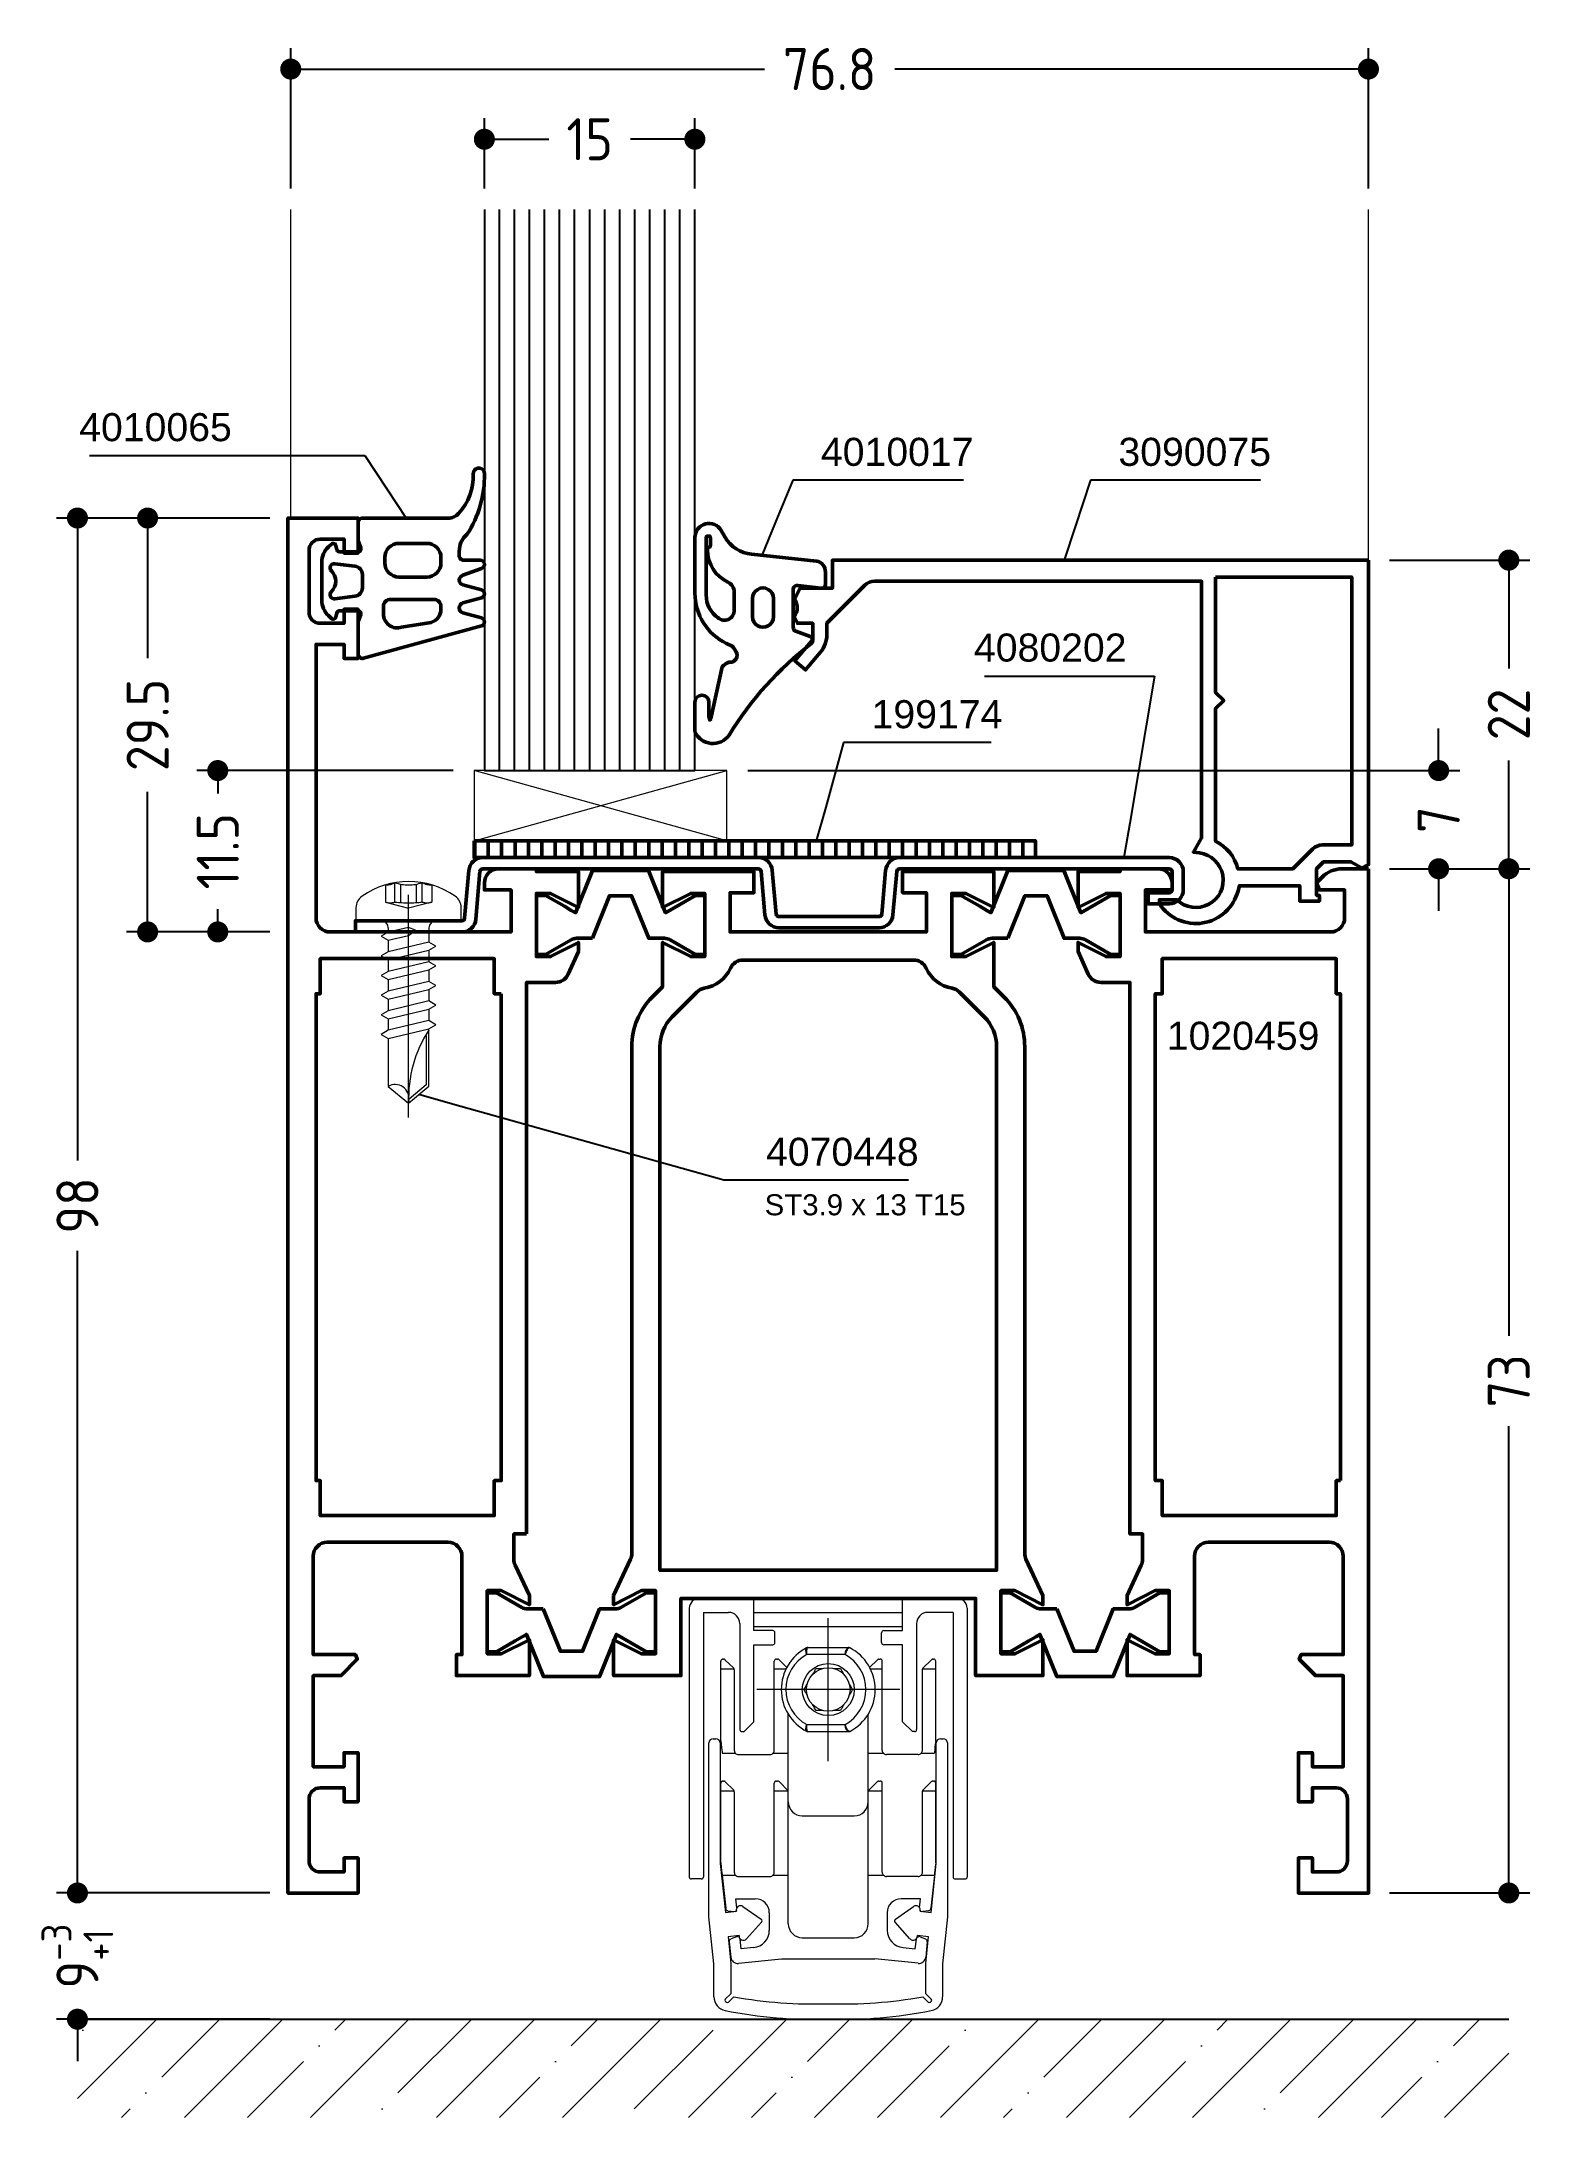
# Model space of a CAD drawing. Header units: millimetres. Extents: x 51 to 158, y 67 to 215.
import ezdxf

# ---------------------------------------------------------------- set-up
doc = ezdxf.new("R2010")
doc.units = ezdxf.units.MM
doc.linetypes.add('CENTER', pattern=[50.8, 31.75, -6.35, 6.35, -6.35])
doc.linetypes.add('HIDDEN', pattern=[9.525, 6.35, -3.175])
for name, color, linetype, lineweight in [('AM_5', 3, 'Continuous', 25), ('AM_C', 50, 'Continuous', 50), ('AM_S', 80, 'Continuous', 50), ('Cent3', 70, 'CENTER', 18), ('CHide4', 10, 'HIDDEN', 13), ('Cont2', 2, 'Continuous', 25), ('Cont3', 70, 'Continuous', 18), ('Cont4', 10, 'Continuous', 13)]:
    doc.layers.add(name, color=color, linetype=linetype, lineweight=lineweight)
doc.styles.add('HBS_DIMTEXTSTYLE', font='isocp.shx')
doc.styles.add('SWISSL', font='swissl.ttf')
doc.dimstyles.new('Konstruktionsschnitt 1-1$0', dxfattribs={"dimscale": 0, "dimtxt": 3, "dimasz": 1.5, "dimexe": 1.5, "dimexo": 1.5, "dimgap": 1.5, "dimtad": 0, "dimdsep": 46, "dimtxsty": 'HBS_DIMTEXTSTYLE', "dimblk": 'PUNKT', "dimcen": 0, "dimclrd": 3, "dimclre": 3, "dimclrt": 2, "dimadec": 1, "dimazin": 2, "dimtfac": 0.7, "dimtofl": 0, "dimtmove": 0, "dimatfit": 3, "dimfxl": 0, "dimtolj": 1, "dimtzin": 0, "dimarcsym": 0})

msp = doc.modelspace()

# ---------------------------------------------------------------- texts
at = {"layer": 'AM_5', "color": 2, "insert": (142.094, 144.646), "char_height": 2, "attachment_point": 3, "style": 'SWISSL'}
msp.add_mtext('1020459', dxfattribs=at)

# ---------------------------------------------------------------- blocks, each defined once
blk = doc.blocks.new('ws4070448')
at = {"layer": 'Cent3', "ltscale": 0.5}
blk.add_lwpolyline([(0, -14.02), (0, 3.79)], dxfattribs=at)
at = {"layer": 'CHide4', "ltscale": 0.3}
for p, q in [((-0.97, 1.33), (-0.97, 2.72)), ((-0.56, 1.33), (-0.56, 2.61)), ((0.56, 1.33), (0.56, 2.61)), ((0.97, 1.33), (0.97, 2.72))]:
    blk.add_line(p, q, dxfattribs=at)
for points in [[(-1.65, 2.56), (-1.65, 1.33)], [(1.65, 2.56), (1.65, 1.33)], [(-1.65, 1.33), (0, 0.89)], [(1.65, 1.33), (0, 0.89)]]:
    blk.add_lwpolyline(points, dxfattribs=at)
for centre, radius, start, end in [((-1.59, 3.84), 1.28, 267.2848, 298.8872), ((0, 5.49), 2.94, 250.6988, 289.3012), ((1.59, 3.84), 1.28, 241.1128, 272.7152), ((-1.31, 2.49), 1.21, 253.6643, 286.3357), ((0, 11.41), 10.13, 264.4948, 275.5052), ((1.31, 2.49), 1.21, 253.6643, 286.3357)]:
    blk.add_arc(centre, radius, start, end, dxfattribs=at)
at = {"layer": 'Cont4'}
blk.add_lwpolyline([(3.32, 1.75, 0.314856), (-3.32, 1.75, 0.244912), (-3.75, 0.93), (-3.75, 0), (3.75, 0), (3.75, 0.93, 0.244912), (3.32, 1.75, 0.138291)], format="xyb", dxfattribs=at)
for points in [[(-1.95, -1.1), (-1.45, -1.39), (0, -1.04), (0.5, -0.67), (0, -0.47), (-1.45, -0.81)], [(-1.95, -2.5), (-1.45, -2.79), (1.45, -2.1), (1.95, -1.81), (1.45, -1.52), (-1.45, -2.21)], [(-1.95, -3.9), (-1.45, -4.19), (1.45, -3.5), (1.95, -3.21), (1.45, -2.92), (-1.45, -3.61)], [(-1.95, -5.3), (-1.45, -5.59), (1.45, -4.9), (1.95, -4.61), (1.45, -4.32), (-1.45, -5.01)], [(-1.95, -6.7), (-1.45, -6.99), (1.45, -6.3), (1.95, -6.01), (1.45, -5.72), (-1.45, -6.41)], [(-1.45, -8.39), (1.45, -7.7), (1.95, -7.41), (1.45, -7.12), (-1.45, -7.81), (-1.95, -8.1)]]:
    blk.add_lwpolyline(points, close=True, dxfattribs=at)
for points in [[(-1.45, -0.5), (-1.45, -0.81)], [(-1.45, -1.39), (-1.45, -2.21)], [(-1.45, -1.39), (-1.45, -2.21)], [(1.45, -0.5), (1.45, -1.52)], [(-1.45, -2.79), (-1.45, -3.61)], [(1.45, -2.1), (1.45, -2.92)], [(-1.45, -4.19), (-1.45, -5.01)], [(1.45, -3.5), (1.45, -4.32)], [(-1.45, -5.59), (-1.45, -6.41)], [(1.45, -4.9), (1.45, -5.72)], [(-1.45, -6.99), (-1.45, -7.81)], [(1.45, -6.3), (1.45, -7.12)], [(-1.45, -8.38), (-1.45, -11.81), (0, -13), (1.45, -11.79), (1.45, -7.7)], [(1.24, -8.17), (1.24, -11.7), (0.03, -12.71)]]:
    blk.add_lwpolyline(points, dxfattribs=at)
for centre, radius, start, end in [((-1.95, -0.5), 0.5, 0, 90), ((1.95, -0.5), 0.5, 90, 180), ((8.74, -12.6), 8.74, 146.5114, 182.6031), ((-0.95, -12.64), 0.965, 350.682, 121.1143)]:
    blk.add_arc(centre, radius, start, end, dxfattribs=at)
blk = doc.blocks.new('PUNKT')
at = {"color": 0, "linetype": 'Continuous'}
blk.add_line((-0.5, 0), (-1, 0), dxfattribs=at)
at = {"color": 0, "linetype": 'Continuous', "const_width": 0.5}
blk.add_lwpolyline([(-0.25, 0, 1), (0.25, 0, 1)], format="xyb", close=True, dxfattribs=at)
blk = doc.blocks.new('*D24')
at = {"layer": 'AM_5', "color": 3, "lineweight": -2, "transparency": 16777216}
for p, q in [((67.29, 180.55), (52.09, 180.55)), ((53.59, 179.05), (53.59, 134.76)), ((53.59, 84.05), (53.59, 128.33)), ((67.29, 82.55), (52.09, 82.55))]:
    blk.add_line(p, q, dxfattribs=at)
at = {"layer": 'AM_5', "color": 3, "lineweight": -2, "transparency": 16777216, "xscale": 1.5, "yscale": 1.5, "zscale": 1.5}
for p, rotation in [((53.59, 180.55), 90), ((53.59, 82.55), 270)]:
    blk.add_blockref('PUNKT', p, dxfattribs=dict(at, rotation=rotation))
at = {"layer": 'AM_5', "color": 2, "transparency": 16777216, "insert": (53.59, 131.55), "char_height": 3, "attachment_point": 5, "rotation": 90, "style": 'HBS_DIMTEXTSTYLE'}
blk.add_mtext('\\A1;98', dxfattribs=at)
blk = doc.blocks.new('*D25')
at = {"layer": 'AM_5', "color": 3, "lineweight": -2, "transparency": 16777216}
for p, q in [((147.09, 155.55), (157.09, 155.55)), ((155.59, 154.05), (155.59, 122.26)), ((155.59, 84.05), (155.59, 115.83)), ((147.09, 82.55), (157.09, 82.55))]:
    blk.add_line(p, q, dxfattribs=at)
at = {"layer": 'AM_5', "color": 3, "lineweight": -2, "transparency": 16777216, "xscale": 1.5, "yscale": 1.5, "zscale": 1.5}
for p, rotation in [((155.59, 155.55), 90), ((155.59, 82.55), 270)]:
    blk.add_blockref('PUNKT', p, dxfattribs=dict(at, rotation=rotation))
at = {"layer": 'AM_5', "color": 2, "transparency": 16777216, "insert": (155.59, 119.05), "char_height": 3, "attachment_point": 5, "rotation": 90, "style": 'HBS_DIMTEXTSTYLE'}
blk.add_mtext('\\A1;73', dxfattribs=at)
blk = doc.blocks.new('*S187')
at = {"layer": 'AM_5', "color": 3}
for p, q in [((118.22, 169.29), (130.35, 169.29)), ((130.35, 169.29), (128.58, 158.81))]:
    blk.add_line(p, q, dxfattribs=at)
at = {"layer": 'AM_5', "color": 3, "linetype": 'Continuous'}
blk.add_line((128.58, 158.81), (128.16, 156.35), dxfattribs=at)
at = {"layer": 'AM_5', "color": 2, "insert": (128.35, 170.29), "char_height": 2, "attachment_point": 9, "style": 'SWISSL'}
blk.add_mtext('4080202', dxfattribs=at)
blk = doc.blocks.new('*U22', base_point=(88.14, 149.04))
for p, q in [((89.21, 149.04), (89.21, 109.04)), ((90.28, 149.04), (90.28, 109.04)), ((91.35, 149.04), (91.35, 109.04)), ((92.42, 149.04), (92.42, 109.04)), ((93.5, 149.04), (93.5, 109.04)), ((94.57, 149.04), (94.57, 109.04)), ((95.64, 149.04), (95.64, 109.04)), ((96.71, 149.04), (96.71, 109.04)), ((97.78, 149.04), (97.78, 109.04)), ((98.85, 149.04), (98.85, 109.04)), ((99.92, 149.04), (99.92, 109.04)), ((101, 149.04), (101, 109.04)), ((102.07, 149.04), (102.07, 109.04))]:
    blk.add_line(p, q)
blk.add_lwpolyline([(88.14, 109.04), (88.14, 149.04), (103.14, 149.04), (103.14, 109.04)])
blk = doc.blocks.new('*D31')
at = {"layer": 'AM_5', "color": 3, "lineweight": -2, "transparency": 16777216}
for p, q in [((82.59, 204.05), (82.59, 209.05)), ((97.59, 204.05), (97.59, 209.05)), ((84.09, 207.55), (87.18, 207.55)), ((96.09, 207.55), (93, 207.55))]:
    blk.add_line(p, q, dxfattribs=at)
at = {"layer": 'AM_5', "color": 3, "lineweight": -2, "transparency": 16777216, "xscale": 1.5, "yscale": 1.5, "zscale": 1.5, "rotation": 180}
blk.add_blockref('PUNKT', (82.59, 207.55), dxfattribs=at)
at = {"layer": 'AM_5', "color": 3, "lineweight": -2, "transparency": 16777216, "xscale": 1.5, "yscale": 1.5, "zscale": 1.5}
blk.add_blockref('PUNKT', (97.59, 207.55), dxfattribs=at)
at = {"layer": 'AM_5', "color": 2, "transparency": 16777216, "insert": (90.09, 207.55), "char_height": 3, "attachment_point": 5, "style": 'HBS_DIMTEXTSTYLE'}
blk.add_mtext('\\A1;15', dxfattribs=at)
blk = doc.blocks.new('*D32')
at = {"layer": 'AM_5', "color": 3, "lineweight": -2, "transparency": 16777216}
for p, q in [((68.79, 204.05), (68.79, 214.05)), ((145.59, 204.05), (145.59, 214.05)), ((70.29, 212.55), (102.54, 212.55)), ((144.09, 212.55), (111.84, 212.55))]:
    blk.add_line(p, q, dxfattribs=at)
at = {"layer": 'AM_5', "color": 3, "lineweight": -2, "transparency": 16777216, "xscale": 1.5, "yscale": 1.5, "zscale": 1.5, "rotation": 180}
blk.add_blockref('PUNKT', (68.79, 212.55), dxfattribs=at)
at = {"layer": 'AM_5', "color": 3, "lineweight": -2, "transparency": 16777216, "xscale": 1.5, "yscale": 1.5, "zscale": 1.5}
blk.add_blockref('PUNKT', (145.59, 212.55), dxfattribs=at)
at = {"layer": 'AM_5', "color": 2, "transparency": 16777216, "insert": (107.19, 212.55), "char_height": 3, "attachment_point": 5, "style": 'HBS_DIMTEXTSTYLE'}
blk.add_mtext('\\A1;76.8', dxfattribs=at)
blk = doc.blocks.new('*D33')
at = {"layer": 'AM_5', "color": 3, "lineweight": -2, "transparency": 16777216}
for p, q in [((150.59, 164.05), (150.59, 165.55)), ((101.36, 162.55), (152.09, 162.55)), ((147.09, 155.55), (152.09, 155.55)), ((150.59, 154.05), (150.59, 152.55))]:
    blk.add_line(p, q, dxfattribs=at)
at = {"layer": 'AM_5', "color": 3, "lineweight": -2, "transparency": 16777216, "xscale": 1.5, "yscale": 1.5, "zscale": 1.5}
for p, rotation in [((150.59, 162.55), 270), ((150.59, 155.55), 90)]:
    blk.add_blockref('PUNKT', p, dxfattribs=dict(at, rotation=rotation))
at = {"layer": 'AM_5', "color": 2, "transparency": 16777216, "insert": (150.59, 159.05), "char_height": 3, "attachment_point": 5, "rotation": 90, "style": 'HBS_DIMTEXTSTYLE'}
blk.add_mtext('\\A1;7', dxfattribs=at)
blk = doc.blocks.new('*D34')
at = {"layer": 'AM_5', "color": 3, "lineweight": -2, "transparency": 16777216}
for p, q in [((147.09, 177.55), (157.09, 177.55)), ((155.59, 176.05), (155.59, 169.82)), ((155.59, 157.05), (155.59, 163.27)), ((147.09, 155.55), (157.09, 155.55))]:
    blk.add_line(p, q, dxfattribs=at)
at = {"layer": 'AM_5', "color": 3, "lineweight": -2, "transparency": 16777216, "xscale": 1.5, "yscale": 1.5, "zscale": 1.5}
for p, rotation in [((155.59, 177.55), 90), ((155.59, 155.55), 270)]:
    blk.add_blockref('PUNKT', p, dxfattribs=dict(at, rotation=rotation))
at = {"layer": 'AM_5', "color": 2, "transparency": 16777216, "insert": (155.59, 166.55), "char_height": 3, "attachment_point": 5, "rotation": 90, "style": 'HBS_DIMTEXTSTYLE'}
blk.add_mtext('\\A1;22', dxfattribs=at)
blk = doc.blocks.new('*S188')
at = {"layer": 'AM_5', "color": 3}
for p, q in [((108.18, 164.54), (106.91, 159.95)), ((118.71, 164.54), (108.18, 164.54))]:
    blk.add_line(p, q, dxfattribs=at)
at = {"layer": 'AM_5', "color": 3, "linetype": 'Continuous'}
blk.add_line((106.91, 159.95), (106.24, 157.55), dxfattribs=at)
at = {"layer": 'AM_5', "color": 2, "insert": (110.18, 165.54), "char_height": 2, "attachment_point": 7, "style": 'SWISSL'}
blk.add_mtext('199174', dxfattribs=at)
blk = doc.blocks.new('*S189')
at = {"layer": 'AM_5', "color": 3}
for p, q in [((104.57, 183.24), (103.32, 180.2)), ((116.72, 183.24), (104.57, 183.24))]:
    blk.add_line(p, q, dxfattribs=at)
at = {"layer": 'AM_5', "color": 3, "linetype": 'Continuous'}
blk.add_line((103.32, 180.2), (102.37, 177.89), dxfattribs=at)
at = {"layer": 'AM_5', "color": 2, "insert": (106.57, 184.24), "char_height": 2, "attachment_point": 7, "style": 'SWISSL'}
blk.add_mtext('4010017', dxfattribs=at)
blk = doc.blocks.new('*S190')
at = {"layer": 'AM_5', "color": 3}
for p, q in [((125.77, 183.24), (124.69, 179.92)), ((137.9, 183.24), (125.77, 183.24))]:
    blk.add_line(p, q, dxfattribs=at)
at = {"layer": 'AM_5', "color": 3, "linetype": 'Continuous'}
blk.add_line((124.69, 179.92), (123.91, 177.55), dxfattribs=at)
at = {"layer": 'AM_5', "color": 2, "insert": (127.77, 184.24), "char_height": 2, "attachment_point": 7, "style": 'SWISSL'}
blk.add_mtext('3090075', dxfattribs=at)
blk = doc.blocks.new('*S191')
at = {"layer": 'AM_5', "color": 3}
for p, q in [((54.46, 185), (74.08, 185)), ((74.08, 185), (75.64, 182.64))]:
    blk.add_line(p, q, dxfattribs=at)
at = {"layer": 'AM_5', "color": 3, "linetype": 'Continuous'}
blk.add_line((75.64, 182.64), (77.01, 180.55), dxfattribs=at)
at = {"layer": 'AM_5', "color": 2, "insert": (64.59, 186), "char_height": 2, "attachment_point": 9, "style": 'SWISSL'}
blk.add_mtext('4010065', dxfattribs=at)
blk = doc.blocks.new('*S192')
at = {"layer": 'AM_5', "color": 3, "linetype": 'Continuous'}
blk.add_line((80.32, 138.78), (77.91, 139.45), dxfattribs=at)
at = {"layer": 'AM_5', "color": 3}
for p, q in [((99.66, 133.35), (80.32, 138.78)), ((112.81, 133.35), (99.66, 133.35))]:
    blk.add_line(p, q, dxfattribs=at)
at = {"layer": 'AM_5', "color": 2, "insert": (102.66, 134.35), "char_height": 2, "attachment_point": 7, "style": 'SWISSL'}
blk.add_mtext('4070448', dxfattribs=at)
blk = doc.blocks.new('*D35')
at = {"layer": 'AM_5', "color": 3, "lineweight": -2, "transparency": 16777216}
for p, q in [((80.36, 162.55), (62.09, 162.55)), ((63.59, 161.05), (63.59, 160.91)), ((63.59, 152.55), (63.59, 152.68)), ((67.29, 151.05), (62.09, 151.05))]:
    blk.add_line(p, q, dxfattribs=at)
at = {"layer": 'AM_5', "color": 3, "lineweight": -2, "transparency": 16777216, "xscale": 1.5, "yscale": 1.5, "zscale": 1.5}
for p, rotation in [((63.59, 162.55), 90), ((63.59, 151.05), 270)]:
    blk.add_blockref('PUNKT', p, dxfattribs=dict(at, rotation=rotation))
at = {"layer": 'AM_5', "color": 2, "transparency": 16777216, "insert": (63.59, 156.8), "char_height": 3, "attachment_point": 5, "rotation": 90, "style": 'HBS_DIMTEXTSTYLE'}
blk.add_mtext('\\A1;11.5', dxfattribs=at)
blk = doc.blocks.new('*D36')
at = {"layer": 'AM_5', "color": 3, "lineweight": -2, "transparency": 16777216}
for p, q in [((67.29, 180.55), (57.09, 180.55)), ((58.59, 179.05), (58.59, 170.55)), ((58.59, 152.55), (58.59, 161.04)), ((67.29, 151.05), (57.09, 151.05))]:
    blk.add_line(p, q, dxfattribs=at)
at = {"layer": 'AM_5', "color": 3, "lineweight": -2, "transparency": 16777216, "xscale": 1.5, "yscale": 1.5, "zscale": 1.5}
for p, rotation in [((58.59, 180.55), 90), ((58.59, 151.05), 270)]:
    blk.add_blockref('PUNKT', p, dxfattribs=dict(at, rotation=rotation))
at = {"layer": 'AM_5', "color": 2, "transparency": 16777216, "insert": (58.59, 165.8), "char_height": 3, "attachment_point": 5, "rotation": 90, "style": 'HBS_DIMTEXTSTYLE'}
blk.add_mtext('\\A1;29.5', dxfattribs=at)
blk = doc.blocks.new('*D41')
at = {"layer": 'AM_5', "color": 3, "lineweight": -2, "transparency": 16777216}
for p, q in [((53.59, 84.05), (53.59, 85.55)), ((67.29, 82.55), (52.09, 82.55)), ((67.29, 73.55), (52.09, 73.55)), ((53.59, 72.05), (53.59, 70.55))]:
    blk.add_line(p, q, dxfattribs=at)
at = {"layer": 'AM_5', "color": 3, "lineweight": -2, "transparency": 16777216, "xscale": 1.5, "yscale": 1.5, "zscale": 1.5}
for p, rotation in [((53.59, 82.55), 270), ((53.59, 73.55), 90)]:
    blk.add_blockref('PUNKT', p, dxfattribs=dict(at, rotation=rotation))
at = {"layer": 'AM_5', "color": 2, "transparency": 16777216, "insert": (53.59, 78.05), "char_height": 3, "attachment_point": 5, "rotation": 90, "style": 'HBS_DIMTEXTSTYLE'}
blk.add_mtext('\\A1;9{}{\\H0.71x;\\C2;\\S-3^ +1;}', dxfattribs=at)
blk = doc.blocks.new('ZAHL links')
at = {"layer": 'AM_5', "color": 2, "style": 'SWISSL'}
blk.add_attdef('XXX', (1.85, -2.5), '', height=1.5, dxfattribs=at)
blk = doc.blocks.new('sedi abgesenkt')
at = {"layer": 'Cont4'}
for p, q in [((-8.5, -19.64), (-8.5, -7.25)), ((-8.2, -6.95), (-8, -6.95)), ((-7.7, -7.25), (-7.7, -15.85)), ((7.7, -15.85), (7.7, -7.25)), ((8, -6.95), (8.2, -6.95)), ((8.5, -7.25), (8.5, -19.64)), ((-7.66, -15.79), (-7.66, -10.12)), ((-7.51, -9.97), (-7.46, -9.97)), ((-6.74, -10.62), (-7.36, -10.01)), ((-3.85, -16.47), (-3.85, -10.12)), ((-3.7, -9.97), (-3.61, -9.97)), ((-2.85, -10.67), (-3.51, -10.01)), ((2.85, -10.67), (3.51, -10.01)), ((3.61, -9.97), (3.7, -9.97)), ((3.85, -16.47), (3.85, -10.12)), ((6.74, -10.62), (7.36, -10.01)), ((7.46, -9.97), (7.51, -9.97)), ((7.66, -15.79), (7.66, -10.12)), ((-7.66, -10.67), (-6.71, -10.67)), ((-6.7, -10.73), (-6.7, -16.47)), ((-3.85, -10.67), (-2.85, -10.67)), ((-2.85, -20.14), (-2.85, -10.67)), ((2.85, -20.14), (2.85, -10.67)), ((2.85, -10.67), (3.85, -10.67)), ((6.7, -10.73), (6.7, -16.47)), ((6.71, -10.67), (7.66, -10.67)), ((-7.7, -15.85), (-7.33, -19.33)), ((7.33, -19.33), (7.7, -15.85)), ((-7.56, -16.67), (-6.62, -16.67)), ((-7.56, -16.67), (-7.31, -19.03)), ((-6.4, -16.77), (-4.15, -16.77)), ((-3.93, -16.66), (-3.9, -16.62)), ((-3.93, -16.67), (-2.85, -16.67)), ((2.85, -16.67), (3.93, -16.67)), ((6.4, -16.77), (4.15, -16.77)), ((6.62, -16.67), (7.56, -16.67)), ((7.56, -16.67), (7.31, -19.03)), ((-7.15, -19.21), (-6.74, -19.27)), ((-6.58, -18.36), (-5.2, -18.36)), ((-6.51, -19), (-6.58, -18.36)), ((-6.08, -18.91), (-4.79, -19.82)), ((4.79, -19.82), (6.08, -18.91)), ((6.58, -18.36), (5.2, -18.36)), ((6.51, -19), (6.58, -18.36)), ((7.15, -19.21), (6.74, -19.27)), ((-8.15, -23.01), (-8.5, -19.64)), ((-7.33, -19.33), (-6.54, -19.25)), ((-4.76, -20.04), (-5.82, -21.21)), ((-4.2, -19.36), (-4.2, -20.59)), ((4.2, -19.36), (4.2, -20.59)), ((5.82, -21.21), (4.76, -20.04)), ((6.54, -19.25), (7.33, -19.33)), ((8.5, -19.64), (8.15, -23.01)), ((-6.35, -20.98), (-7.14, -21.07)), ((-7.14, -21.07), (-6.95, -22.95)), ((-7.06, -21.43), (-6.95, -22.52)), ((-6.55, -21.07), (-6.93, -21.22)), ((-6.2, -21.94), (-6.28, -21.24)), ((-5.33, -21.84), (-6.2, -21.94)), ((-1.85, -21.14), (1.85, -21.14)), ((5.33, -21.84), (6.2, -21.94)), ((6.2, -21.94), (6.28, -21.24)), ((7.14, -21.07), (6.35, -20.98)), ((6.55, -21.07), (6.93, -21.22)), ((6.95, -22.95), (7.14, -21.07)), ((7.06, -21.43), (6.95, -22.52)), ((-8.15, -25.35), (-8.15, -23.01)), ((-6.95, -22.95), (-6.95, -25.13)), ((-6.4, -22.96), (-3.33, -22.64)), ((-3.33, -22.64), (3.33, -22.64)), ((6.4, -22.96), (3.33, -22.64)), ((6.95, -25.13), (6.95, -22.95)), ((8.15, -23.01), (8.15, -25.35)), ((-6.95, -25.13), (-7.34, -25.52)), ((7.34, -25.52), (6.95, -25.13)), ((-7.12, -25.73), (-6.73, -25.35)), ((6.73, -25.35), (7.12, -25.73))]:
    blk.add_line(p, q, dxfattribs=at)
at = {"layer": 'Cont4', "flags": 128}
for points in [[(-7.66, -15.79), (-7.62, -16.1), (-7.6, -16.34), (-7.58, -16.52), (-7.57, -16.63), (-7.56, -16.67)], [(7.66, -15.79), (7.62, -16.1), (7.6, -16.34), (7.58, -16.52), (7.57, -16.63), (7.56, -16.67)], [(-6.28, -21.24), (-6.29, -21.2), (-6.29, -21.2)], [(6.28, -21.24), (6.29, -21.2), (6.29, -21.2)]]:
    blk.add_lwpolyline(points, dxfattribs=at)
at = {"layer": 'Cont4'}
for centre, radius, start, end in [((-8.2, -7.25), 0.3, 90, 180), ((-8, -7.25), 0.3, 360, 90), ((8, -7.25), 0.3, 90, 180), ((8.2, -7.25), 0.3, 0, 90), ((-7.51, -10.12), 0.15, 90, 180), ((-7.46, -10.12), 0.15, 45, 90), ((-3.7, -10.12), 0.15, 90, 180), ((-3.61, -10.12), 0.15, 45, 90), ((3.61, -10.12), 0.15, 90, 135), ((3.7, -10.12), 0.15, 0, 90), ((7.46, -10.12), 0.15, 90, 135), ((7.51, -10.12), 0.15, 0, 90), ((-6.85, -10.73), 0.15, 24.4698, 45), ((6.85, -10.73), 0.15, 135, 155.5302), ((-6.4, -16.47), 0.3, 221.8103, 270), ((-4.15, -16.47), 0.3, 270, 318.1897), ((4.15, -16.47), 0.3, 221.8103, 270), ((6.4, -16.47), 0.3, 270, 318.1897), ((-7.12, -19.01), 0.2, 186, 261), ((-6.71, -19.07), 0.2, 290.6189, 320.3646), ((-6.25, -19.16), 0.305, 55.2981, 197.9028), ((-5.2, -19.36), 1, 0, 90), ((5.2, -19.36), 1, 90, 180), ((6.25, -19.16), 0.305, 342.0972, 124.7019), ((6.71, -19.07), 0.2, 219.6354, 249.3811), ((7.12, -19.01), 0.2, 279, 354), ((-5.46, -20.59), 1.26, 276, 0), ((-4.87, -19.94), 0.15, 317.8671, 54.6634), ((-1.85, -20.14), 1, 180, 270), ((1.85, -20.14), 1, 270, 0), ((5.46, -20.59), 1.26, 180, 264), ((4.87, -19.94), 0.15, 125.3366, 222.1329), ((-6.86, -21.41), 0.2, 111, 186), ((-6.48, -21.26), 0.2, 41.9711, 111), ((-6.05, -21.01), 0.305, 174.6277, 317.2324), ((6.05, -21.01), 0.305, 222.7676, 5.3723), ((6.48, -21.26), 0.2, 69, 138.0289), ((6.86, -21.41), 0.2, 354, 69), ((-6.45, -22.47), 0.5, 186, 276), ((6.45, -22.47), 0.5, 264, 354), ((-7.15, -25.35), 1, 180, 258.8693), ((-7.27, -25.59), 0.1, 135, 217.3059), ((-6.95, -25.35), 0.5, 217.3059, 232.6941), ((-0.91, 6.35), 33.31, 258.8693, 271.5646), ((-7.19, -25.66), 0.1, 232.6941, 315), ((-0.91, 7.45), 33.31, 259.9371, 271.5646), ((0.91, 7.45), 33.31, 268.4354, 280.0629), ((0.91, 6.35), 33.31, 268.4354, 281.1307), ((7.19, -25.66), 0.1, 225, 307.3059), ((6.95, -25.35), 0.5, 307.3059, 322.6941), ((7.15, -25.35), 1, 281.1307, 0), ((7.27, -25.59), 0.1, 322.6941, 45)]:
    blk.add_arc(centre, radius, start, end, dxfattribs=at)
for points, knots in [([(-6.7, -10.73), (-6.7, -10.71), (-6.7, -10.69), (-6.71, -10.67), (-6.71, -10.67)], [0, 0, 0, 0, 0.788995, 1, 1, 1, 1]), ([(6.71, -10.67), (6.71, -10.68), (6.7, -10.7), (6.7, -10.72), (6.7, -10.73)], [0, 0, 0, 0, 0.788995, 1, 1, 1, 1]), ([(-6.7, -16.47), (-6.69, -16.51), (-6.68, -16.59), (-6.63, -16.65), (-6.63, -16.66), (-6.62, -16.67)], [0, 0, 0, 0, 0.386708, 0.692272, 1, 1, 1, 1]), ([(-3.93, -16.67), (-3.92, -16.66), (-3.91, -16.65), (-3.86, -16.58), (-3.85, -16.5), (-3.85, -16.47)], [0, 0, 0, 0, 0.386614, 0.692275, 1, 1, 1, 1]), ([(3.93, -16.67), (3.92, -16.66), (3.91, -16.65), (3.86, -16.58), (3.85, -16.5), (3.85, -16.47)], [0, 0, 0, 0, 0.386614, 0.692275, 1, 1, 1, 1]), ([(6.7, -16.47), (6.69, -16.51), (6.68, -16.59), (6.63, -16.65), (6.63, -16.66), (6.62, -16.67)], [0, 0, 0, 0, 0.386708, 0.692272, 1, 1, 1, 1])]:
    blk.add_open_spline(points, degree=3, knots=knots, dxfattribs=at)
blk = doc.blocks.new('adichtung')
at = {"layer": 'Cont4'}
for p, q in [((-9.2, -8.7), (-5.3, -8.7)), ((-5.3, -11), (-5.3, -8.7)), ((5.3, -8.7), (9.2, -8.7)), ((5.3, -11), (5.3, -8.7)), ((-9.9, -9.4), (-9.9, -28.55)), ((-8.9, -9.7), (-7.1, -9.7)), ((-8.9, -9.7), (-8.9, -28.55)), ((-5.3, -9.7), (5.3, -9.7)), ((0, -20.3), (0, -10.1)), ((8.9, -9.7), (7.1, -9.7)), ((8.9, -9.7), (8.9, -28.55)), ((9.9, -9.4), (9.9, -28.55)), ((-6.3, -10.5), (-6.3, -18.05)), ((-5.3, -10.7), (5.3, -10.7)), ((-3.95, -11), (-5.3, -11)), ((-3.8, -11.85), (-3.8, -11.15)), ((3.8, -11.85), (3.8, -11.15)), ((3.95, -11), (5.3, -11)), ((6.3, -10.5), (6.3, -18.05)), ((-7.66, -18.85), (-7.66, -13.18)), ((-7.51, -13.03), (-7.46, -13.03)), ((-6.74, -13.68), (-7.36, -13.07)), ((-5.3, -12), (-3.95, -12)), ((-5.3, -17.5), (-5.3, -12)), ((-3.85, -19.53), (-3.85, -13.18)), ((-3.7, -13.03), (-3.61, -13.03)), ((-2.95, -13.62), (-3.51, -13.07)), ((-1.54, -12.23), (-1.53, -12.22)), ((1.2, -12.7), (-1.54, -12.7)), ((-1.44, -12.2), (-1.46, -12.21)), ((-1.44, -12.2), (1.44, -12.2)), ((1.53, -12.22), (1.52, -12.22)), ((2.95, -13.62), (3.51, -13.07)), ((3.61, -13.03), (3.7, -13.03)), ((3.85, -19.53), (3.85, -13.18)), ((5.3, -12), (3.95, -12)), ((5.3, -17.5), (5.3, -12)), ((6.74, -13.68), (7.36, -13.07)), ((7.46, -13.03), (7.51, -13.03)), ((7.66, -18.85), (7.66, -13.18)), ((-7.66, -13.73), (-6.71, -13.73)), ((-6.7, -13.79), (-6.7, -19.53)), ((-3.85, -13.73), (-3.01, -13.73)), ((3.01, -13.73), (3.85, -13.73)), ((6.7, -13.79), (6.7, -19.53)), ((6.71, -13.73), (7.66, -13.73)), ((5.1, -15.2), (-5.1, -15.2)), ((-6, -18.2), (-5.3, -17.5)), ((-2.85, -23.2), (-2.85, -16.96)), ((-1.54, -17.7), (1.2, -17.7)), ((2.85, -23.2), (2.85, -16.96)), ((5.3, -17.5), (6, -18.2)), ((-7.66, -18.85), (-7.63, -19.11)), ((-7.63, -19.11), (-7.6, -19.33)), ((-6.15, -18.2), (-6, -18.2)), ((-1.53, -18.18), (-1.54, -18.17)), ((-1.46, -18.19), (-1.44, -18.2)), ((-1.44, -18.2), (1.44, -18.2)), ((1.52, -18.18), (1.53, -18.18)), ((6.15, -18.2), (6, -18.2)), ((7.63, -19.11), (7.6, -19.33)), ((7.66, -18.85), (7.63, -19.11)), ((-7.6, -19.33), (-7.59, -19.5)), ((-7.59, -19.5), (-7.57, -19.63)), ((-7.57, -19.63), (-7.57, -19.7)), ((-7.57, -19.7), (-7.56, -19.73)), ((-7.56, -19.73), (-6.62, -19.73)), ((-6.4, -19.83), (-4.15, -19.83)), ((-3.93, -19.73), (-2.85, -19.73)), ((2.85, -19.73), (3.93, -19.73)), ((6.4, -19.83), (4.15, -19.83)), ((6.62, -19.73), (7.56, -19.73)), ((7.59, -19.5), (7.57, -19.63)), ((7.57, -19.63), (7.57, -19.7)), ((7.6, -19.33), (7.59, -19.5)), ((-1.85, -24.2), (1.85, -24.2)), ((-9.05, -28.7), (-9.75, -28.7)), ((9.05, -28.7), (9.75, -28.7))]:
    blk.add_line(p, q, dxfattribs=at)
for radius in [1.85, 1.55]:
    blk.add_circle((0, -15.2), radius, dxfattribs=at)
for centre, radius, start, end in [((-9.2, -9.4), 0.7, 90, 180), ((9.2, -9.4), 0.7, 0, 90), ((-7.1, -10.5), 0.8, 0, 90), ((7.1, -10.5), 0.8, 90, 180), ((-3.95, -11.15), 0.15, 0, 90), ((3.95, -11.15), 0.15, 90, 180), ((-7.51, -13.18), 0.15, 90, 180), ((-7.46, -13.18), 0.15, 45, 90), ((-3.95, -11.85), 0.15, 270, 0), ((-3.7, -13.18), 0.15, 90, 180), ((-3.61, -13.18), 0.15, 45, 90), ((0, -15.2), 3.35, 117.4143, 242.5857), ((-0.17, -15.2), 2.85, 118.6944, 241.3056), ((-1.46, -12.38), 0.179, 90.2442, 117.3459), ((-1.44, -12.4), 0.2, 90, 117.266), ((-0.17, -15.2), 2.85, 298.6944, 61.3056), ((1.43, -12.38), 0.179, 62.4967, 89.9285), ((1.44, -12.4), 0.2, 62.734, 90), ((0, -15.2), 3.35, 297.266, 62.734), ((3.61, -13.18), 0.15, 90, 135), ((3.7, -13.18), 0.15, 0, 90), ((3.95, -11.85), 0.15, 180, 270), ((7.46, -13.18), 0.15, 90, 135), ((7.51, -13.18), 0.15, 0, 90), ((-6.85, -13.79), 0.15, 24.4698, 45), ((6.85, -13.79), 0.15, 135, 155.5302), ((-6.15, -18.05), 0.15, 180, 270), ((-1.46, -18.02), 0.179, 242.6543, 269.7561), ((-1.44, -18), 0.2, 242.734, 270), ((1.43, -18.02), 0.179, 270.0711, 297.5034), ((1.44, -18), 0.2, 270, 297.266), ((6.15, -18.05), 0.15, 270, 0), ((-6.4, -19.53), 0.3, 221.8103, 270), ((-4.15, -19.53), 0.3, 270, 318.1897), ((4.15, -19.53), 0.3, 221.8103, 270), ((6.4, -19.53), 0.3, 270, 318.1897), ((-1.85, -23.2), 1, 180, 270), ((1.85, -23.2), 1, 270, 0), ((-9.75, -28.55), 0.15, 180, 270), ((-9.05, -28.55), 0.15, 270, 0), ((9.05, -28.55), 0.15, 180, 270), ((9.75, -28.55), 0.15, 270, 0)]:
    blk.add_arc(centre, radius, start, end, dxfattribs=at)
for points, knots in [([(-1.54, -12.7), (-1.54, -12.7), (-1.54, -12.69), (-1.56, -12.62), (-1.59, -12.5), (-1.6, -12.37), (-1.59, -12.27), (-1.56, -12.24), (-1.54, -12.23)], [0, 0, 0, 0, 0.009404, 0.057773, 0.297873, 0.533001, 0.765923, 1, 1, 1, 1]), ([(-1.46, -12.21), (-1.48, -12.22), (-1.51, -12.25), (-1.54, -12.35), (-1.56, -12.49), (-1.55, -12.61), (-1.54, -12.68), (-1.54, -12.7), (-1.54, -12.7)], [0, 0, 0, 0, 0.234121, 0.467031, 0.702114, 0.942214, 0.990592, 1, 1, 1, 1]), ([(1.2, -12.7), (1.2, -12.7), (1.2, -12.66), (1.22, -12.56), (1.26, -12.42), (1.32, -12.3), (1.38, -12.22), (1.42, -12.21), (1.43, -12.2)], [0, 0, 0, 0, 0.008464, 0.1585583, 0.3722803, 0.5820211, 0.7906147, 1, 1, 1, 1]), ([(1.52, -12.22), (1.5, -12.23), (1.46, -12.24), (1.38, -12.32), (1.31, -12.43), (1.24, -12.57), (1.21, -12.66), (1.2, -12.7), (1.2, -12.7)], [0, 0, 0, 0, 0.209334, 0.417925, 0.627704, 0.841458, 0.991539, 1, 1, 1, 1]), ([(-6.7, -13.79), (-6.7, -13.77), (-6.7, -13.75), (-6.71, -13.73), (-6.71, -13.73)], [0, 0, 0, 0, 0.788995, 1, 1, 1, 1]), ([(-1.73, -15.2), (-1.66, -15.08), (-1.58, -14.94), (-1.5, -14.8), (-1.49, -14.79)], [0, 0, 0, 0, 0.927739, 1, 1, 1, 1]), ([(-1.1, -14.11), (-1.06, -14.04), (-0.98, -13.9), (-0.91, -13.77), (-0.87, -13.7)], [0, 0, 0, 0, 0.480169, 1, 1, 1, 1]), ([(-0.87, -13.7), (-0.85, -13.7), (-0.69, -13.7), (-0.53, -13.7), (-0.39, -13.7)], [0, 0, 0, 0, 0.1367, 1, 1, 1, 1]), ([(0.39, -13.7), (0.39, -13.7), (0.56, -13.7), (0.71, -13.7), (0.87, -13.7)], [0, 0, 0, 0, 0.018837, 1, 1, 1, 1]), ([(0.87, -13.7), (0.94, -13.82), (1.02, -13.96), (1.1, -14.1), (1.1, -14.11)], [0, 0, 0, 0, 0.927739, 1, 1, 1, 1]), ([(1.49, -14.79), (1.53, -14.86), (1.62, -15), (1.69, -15.13), (1.73, -15.2)], [0, 0, 0, 0, 0.480169, 1, 1, 1, 1]), ([(6.71, -13.73), (6.71, -13.74), (6.7, -13.76), (6.7, -13.78), (6.7, -13.79)], [0, 0, 0, 0, 0.788995, 1, 1, 1, 1]), ([(-1.49, -15.61), (-1.53, -15.54), (-1.62, -15.4), (-1.69, -15.27), (-1.73, -15.2)], [0, 0, 0, 0, 0.480169, 1, 1, 1, 1]), ([(1.73, -15.2), (1.66, -15.32), (1.58, -15.46), (1.5, -15.6), (1.49, -15.61)], [0, 0, 0, 0, 0.927739, 1, 1, 1, 1]), ([(-1.54, -18.17), (-1.56, -18.16), (-1.59, -18.13), (-1.6, -18.03), (-1.59, -17.9), (-1.56, -17.78), (-1.54, -17.72), (-1.54, -17.7), (-1.54, -17.7)], [0, 0, 0, 0, 0.234077, 0.467, 0.702127, 0.942227, 0.990596, 1, 1, 1, 1]), ([(-1.54, -17.7), (-1.54, -17.7), (-1.54, -17.72), (-1.55, -17.79), (-1.56, -17.91), (-1.54, -18.05), (-1.51, -18.15), (-1.48, -18.18), (-1.46, -18.19)], [0, 0, 0, 0, 0.009408, 0.057786, 0.297887, 0.532969, 0.765879, 1, 1, 1, 1]), ([(-0.87, -16.7), (-0.94, -16.58), (-1.02, -16.44), (-1.1, -16.3), (-1.1, -16.29)], [0, 0, 0, 0, 0.927739, 1, 1, 1, 1]), ([(-0.39, -16.7), (-0.39, -16.7), (-0.56, -16.7), (-0.71, -16.7), (-0.87, -16.7)], [0, 0, 0, 0, 0.018837, 1, 1, 1, 1]), ([(0.87, -16.7), (0.85, -16.7), (0.69, -16.7), (0.53, -16.7), (0.39, -16.7)], [0, 0, 0, 0, 0.1367, 1, 1, 1, 1]), ([(1.1, -16.29), (1.06, -16.36), (0.98, -16.5), (0.91, -16.63), (0.87, -16.7)], [0, 0, 0, 0, 0.480169, 1, 1, 1, 1]), ([(1.2, -17.7), (1.2, -17.7), (1.21, -17.74), (1.24, -17.83), (1.31, -17.97), (1.38, -18.08), (1.46, -18.16), (1.5, -18.17), (1.52, -18.18)], [0, 0, 0, 0, 0.0084611, 0.1585417, 0.3722961, 0.5820753, 0.7906658, 1, 1, 1, 1]), ([(1.43, -18.2), (1.42, -18.19), (1.38, -18.18), (1.32, -18.1), (1.26, -17.98), (1.22, -17.84), (1.2, -17.74), (1.2, -17.7), (1.2, -17.7)], [0, 0, 0, 0, 0.2093853, 0.4179789, 0.6277198, 0.8414417, 0.9915358, 1, 1, 1, 1]), ([(-6.7, -19.53), (-6.69, -19.57), (-6.68, -19.65), (-6.63, -19.71), (-6.63, -19.72), (-6.62, -19.73)], [0, 0, 0, 0, 0.386707, 0.692271, 1, 1, 1, 1]), ([(-3.93, -19.73), (-3.92, -19.72), (-3.91, -19.71), (-3.86, -19.64), (-3.85, -19.56), (-3.85, -19.53)], [0, 0, 0, 0, 0.386615, 0.692276, 1, 1, 1, 1]), ([(3.93, -19.73), (3.92, -19.72), (3.91, -19.71), (3.86, -19.64), (3.85, -19.56), (3.85, -19.53)], [0, 0, 0, 0, 0.386615, 0.692276, 1, 1, 1, 1]), ([(6.7, -19.53), (6.69, -19.57), (6.68, -19.65), (6.63, -19.71), (6.63, -19.72), (6.62, -19.73)], [0, 0, 0, 0, 0.3867068, 0.6922709, 1, 1, 1, 1])]:
    blk.add_open_spline(points, degree=3, knots=knots, dxfattribs=at)
at = {"layer": 'Cont3'}
blk.add_blockref('sedi abgesenkt', (0, -11.75), dxfattribs=at)
blk = doc.blocks.new('WI3090075')
for points in [[(0, 22), (0, 0.3), (-0.45, 0.04), (-1.25, 0.5), (-3.2, 0.5), (-3.7, 0), (-3.7, -1.9), (-3.5, -1.9), (-3.5, -2.3), (-4.9, -2.3), (-4.9, -1.2), (-9.2, -1.2), (-9.3, -1.57, -0.652679), (-14.9, -2.49), (-14.9, -2.2), (-13.66, -2.2, 1.382111), (-12.04, 1.13), (-12.48, 1.19), (-11.9, 2.2), (-11.9, 20.5), (-35.19, 20.5, 0.198912), (-35.89, 20.21), (-38.6, 17.5), (-38.6, 16.71, -0.176327), (-39.07, 15.43), (-40.12, 14.18), (-40.88, 14.82), (-39.6, 16.35), (-39.6, 17.5), (-40.7, 17.5), (-40.93, 17.99, 0.339409), (-40.9, 19.21), (-40.5, 20), (-38.2, 20), (-38.2, 22), (0, 22)], [(-10.9, 20.8), (-10.9, 12.58), (-10.32, 12), (-10.9, 11.42), (-10.9, 1.97, -0.213458), (-9.31, 0), (-5.4, 0), (-3.99, 1.41, -0.198912), (-3.28, 1.7), (-1.2, 1.7), (-1.2, 20.8), (-10.9, 20.8)]]:
    blk.add_lwpolyline(points, format="xyb", close=True)
blk = doc.blocks.new('WI1020459')
for points in [[(17, 25.6), (16.1, 25.6), (16.1, 23.78, 0.109518), (16.19, 23.36), (17.2, 21.2), (17.2, 20.55), (15.2, 21.55), (14.2, 21.55), (14.2, 17.05), (15.2, 17.05), (17.2, 18.05), (17.2, 15.5), (12, 15.5), (12, 17), (12.4, 17), (12.4, 24, 0.414214), (11.4, 25), (2.8, 25, 0.414214), (1.8, 24), (1.8, 17), (4.8, 17), (4.94, 16.66), (3.78, 15.5), (1.8, 15.5), (1.8, 9), (4, 9), (4, 10), (5, 10), (5, 6.5), (4, 6.5), (4, 7.5), (2.3, 7.5, 0.414214), (1.5, 6.7), (1.5, 2.3, 0.414214), (2.3, 1.5), (4, 1.5), (4, 2.5), (5, 2.5), (5, 0), (0, 0), (0, 98), (5, 98), (5, 95.5), (4, 95.5), (4, 96.5), (2.3, 96.5, 0.414214), (1.5, 95.7), (1.5, 91.3, 0.414214), (2.3, 90.5), (4, 90.5), (4, 91.5), (5, 91.5), (5, 88), (4, 88), (4, 89), (2, 89), (2, 69.5, 0.414214), (3, 68.5), (15.9, 68.5), (15.9, 71.5), (14, 71.5), (14, 72, -0.414214), (15, 73), (17.7, 73), (17.7, 72.8), (20.7, 72.8), (20.7, 70.25), (18.7, 71.25), (17.7, 71.25), (17.7, 66.75), (18.7, 66.75), (20.7, 67.75), (20.7, 67.1), (19.97, 65.49, -0.294108), (19.06, 64.9), (17, 64.9)], [(21.69, 68.05), (20.57, 68.05, 0.131652), (20.17, 67.94), (18.36, 66.9), (17.7, 66.9), (17.7, 71.1), (18.36, 71.1), (19.7, 70.33), (20.19, 70.04), (20.49, 69.87), (21.7, 72.88), (25.7, 72.88), (26.91, 69.87), (29.04, 71.1), (29.7, 71.1), (29.7, 66.9), (29.04, 66.9), (27.23, 67.94, 0.131652), (26.83, 68.05), (25.71, 68.05), (24.49, 71.08), (22.91, 71.08)], [(23.2, 21.2), (23.2, 20.55), (25.2, 21.55), (26.2, 21.55), (26.2, 17.05), (25.2, 17.05), (23.2, 18.05), (23.2, 15.5), (28, 15.5), (28, 21), (49, 21), (49, 15.5), (53.8, 15.5), (53.8, 18.05), (51.8, 17.05), (50.8, 17.05), (50.8, 21.55), (51.8, 21.55), (53.8, 20.55), (53.8, 21.2), (52.59, 23.79, -0.109518), (52.5, 24.21), (52.5, 60.33, 0.198912), (51.04, 63.86), (50.3, 64.6), (50.3, 67.75), (48.3, 66.75), (47.3, 66.75), (47.3, 71.25), (48.3, 71.25), (50.3, 70.25), (50.3, 72.8), (43.8, 72.8), (43.8, 71.3), (45.5, 71.3), (45.5, 68.5), (31.5, 68.5), (31.5, 71.3), (33.2, 71.3), (33.2, 72.8), (26.7, 72.8), (26.7, 70.25), (28.7, 71.25), (29.7, 71.25), (29.7, 66.75), (28.7, 66.75), (26.7, 67.75), (26.7, 64.6), (25.96, 63.86, 0.198912), (24.5, 60.33), (24.5, 24.21, -0.109518), (24.41, 23.79), (23.2, 21.2)], [(51.29, 68.05), (50.17, 68.05, 0.131652), (49.77, 67.94), (47.96, 66.9), (47.3, 66.9), (47.3, 71.1), (47.96, 71.1), (49.3, 70.33), (49.79, 70.04), (50.09, 69.87), (51.3, 72.88), (55.3, 72.88), (56.51, 69.87), (58.64, 71.1), (59.3, 71.1), (59.3, 66.9), (58.64, 66.9), (56.83, 67.94, 0.131652), (56.43, 68.05), (55.31, 68.05), (54.09, 71.08), (52.52, 71.08)], [(77, 73), (75.11, 73, 0.198912), (73.69, 72.41), (73.29, 72.01), (73.5, 71.5), (75.3, 71.5), (75.3, 69.5, -0.414214), (74.3, 68.5), (61.1, 68.5), (61.1, 71.5), (63, 71.5), (63, 72, 0.414214), (62, 73), (59.3, 73), (59.3, 72.8), (56.3, 72.8), (56.3, 70.25), (58.3, 71.25), (59.3, 71.25), (59.3, 66.75), (58.3, 66.75), (56.3, 67.75), (56.3, 67.1), (57.03, 65.49, 0.294108), (57.94, 64.9), (60, 64.9), (60, 25.6), (60.9, 25.6), (60.9, 23.78, -0.109518), (60.81, 23.36), (59.8, 21.2), (59.8, 20.55), (61.8, 21.55), (62.8, 21.55), (62.8, 17.05), (61.8, 17.05), (59.8, 18.05), (59.8, 15.5), (65, 15.5), (65, 17), (64.6, 17), (64.6, 24, -0.414214), (65.6, 25), (74.2, 25, -0.414214), (75.2, 24), (75.2, 17), (72.2, 17), (72.06, 16.66), (73.22, 15.5), (75.2, 15.5), (75.2, 9), (73, 9), (73, 10), (72, 10), (72, 6.5), (73, 6.5), (73, 7.5), (74.7, 7.5, -0.414214), (75.5, 6.7), (75.5, 2.3, -0.414214), (74.7, 1.5), (73, 1.5), (73, 2.5), (72, 2.5), (72, 0), (77, 0)], [(26.5, 60.33, -0.198912), (27.38, 62.45), (29.14, 64.21, -0.154989), (29.67, 64.49, 0.248244), (31.53, 65.91, -0.293963), (32.44, 66.5), (44.57, 66.5, -0.293963), (45.48, 65.91, 0.248244), (47.33, 64.49, -0.154989), (47.86, 64.21), (49.62, 62.45, -0.198912), (50.5, 60.33), (50.5, 23), (26.5, 23), (26.5, 60.33)], [(18.19, 20.25), (17.07, 20.25, -0.131652), (16.67, 20.36), (14.86, 21.4), (14.2, 21.4), (14.2, 17.2), (14.86, 17.2), (16.2, 17.97), (16.69, 18.26), (16.99, 18.43), (18.2, 15.43), (22.2, 15.43), (23.41, 18.43), (25.54, 17.2), (26.2, 17.2), (26.2, 21.4), (25.54, 21.4), (23.73, 20.36, -0.131652), (23.33, 20.25), (22.21, 20.25), (20.99, 17.23), (19.41, 17.23)], [(54.79, 20.25), (53.67, 20.25, -0.131652), (53.27, 20.36), (51.46, 21.4), (50.8, 21.4), (50.8, 17.2), (51.46, 17.2), (52.8, 17.97), (53.29, 18.26), (53.59, 18.43), (54.8, 15.43), (58.8, 15.43), (60.01, 18.43), (62.14, 17.2), (62.8, 17.2), (62.8, 21.4), (62.14, 21.4), (60.33, 20.36, -0.131652), (59.93, 20.25), (58.81, 20.25), (57.59, 17.23), (56.02, 17.23)]]:
    blk.add_lwpolyline(points, format="xyb", close=True)
for points in [[(15.2, 64.1), (14.7, 64.1), (14.7, 66.6), (2.3, 66.6), (2.3, 64.1), (2, 64.1), (2, 29.4), (2.3, 29.4), (2.3, 26.9), (14.7, 26.9), (14.7, 29.4), (15.2, 29.4)], [(75, 29.4), (74.7, 29.4), (74.7, 26.9), (62.3, 26.9), (62.3, 29.4), (61.8, 29.4), (61.8, 64.1), (62.3, 64.1), (62.3, 66.6), (74.7, 66.6), (74.7, 64.1), (75, 64.1)]]:
    blk.add_lwpolyline(points, close=True)
blk = doc.blocks.new('WI199174')
h = blk.add_hatch()
h.set_pattern_fill('LINE', color=256, scale=0.3, angle=90)
h.paths.add_polyline_path([(0, 1.2), (0, 0), (40, 0), (40, 1.2)])
blk.add_lwpolyline([(0, 1.2), (0, 0), (40, 0), (40, 1.2)], close=True)
blk = doc.blocks.new('WI4010017')
for points in [[(-3.46, 2.42, -0.240056), (-5.37, 3.66), (-5.63, 4.12, 0.767327), (-7.5, 3.62), (-7.5, -0.35, 0.286745), (-5.25, -3.94), (-4.85, -4.14, -0.149451), (-4.72, -4.26), (-4.57, -4.53, -0.57735), (-5, -5.28), (-5.12, -5.28), (-5.16, -5.31, 0.158399), (-5.55, -5.6), (-6.36, -9.28, -0.113567), (-6.42, -9.4, -0.190093), (-6.5, -9.19), (-6.5, -8.12, 1), (-7.5, -8.12), (-7.5, -10.18, 0.009709), (-7.5, -10.22, 0.587918), (-5.07, -10.47, -0.09166), (0.81, -3.93, 0.553622), (0.7, -3.44), (-0.3, -3.07, -0.315299), (-0.5, -2.79), (-0.5, -0.1, -0.449698), (-0.16, 0.2), (1.46, 0, 0.449698), (1.8, 0.3), (1.8, 1.16, 0.354573), (1.17, 1.94), (-3.46, 2.42)], [(-4.7, -0.28, 0.292811), (-5.16, 0.44, -0.290987), (-6.6, 2.71), (-6.6, 2.92), (-6.5, 2.92, 0.414214), (-6.4, 3.02), (-6.4, 3.62, 0.414214), (-6.5, 3.72), (-6.6, 3.72, 0.414214), (-6.7, 3.62), (-6.7, -0.48, 0.244698), (-5.85, -2.12), (-5.8, -2.15, 0.673804), (-4.71, -1.45), (-4.7, -0.28)], [(-1.91, -0.73, 1.006711), (-3.4, -0.73), (-3.4, -2.03, 1.006711), (-1.91, -2.03), (-1.91, -0.73)], [(-1.91, -0.73, 1.006711), (-3.4, -0.73), (-3.4, -2.03, 1.006711), (-1.91, -2.03), (-1.91, -0.73)]]:
    blk.add_lwpolyline(points, format="xyb", close=True)
blk = doc.blocks.new('WI4010065')
for points in [[(0.3, 0, 0.414214), (0, -0.3), (0, -1.62), (0.19, -2.13, -0.520567), (0, -2.4), (-1.33, -2.4, -0.36397), (-1.53, -2.23), (-1.58, -1.97, 0.594937), (-1.91, -1.85), (-2.12, -2.05, 0.208), (-2.6, -3.15), (-2.6, -5.85, 0.208), (-2.12, -6.95), (-1.91, -7.15, 0.594937), (-1.58, -7.03), (-1.53, -6.77, -0.36397), (-1.33, -6.6), (0, -6.6, -0.520567), (0.19, -6.87), (0, -7.38), (0, -9.7, 0.505497), (0.39, -9.99), (8.79, -7.69, 0.751737), (8.78, -7.11), (7.47, -6.76, -0.767327), (7.47, -6.04), (8.78, -5.69, 0.767327), (8.78, -5.11), (7.46, -4.76, -0.767327), (7.46, -4.08), (8.78, -3.59, 0.876976), (8.7, -3), (7.5, -3, -0.414214), (7.2, -2.7), (7.2, -2.48, -0.051818), (7.23, -2.17, -0.225446), (7.75, -1.18, 0.150709), (9, 3.17, 1.016945), (8.2, 3.15, -0.195341), (7.16, 0.33, -0.211259), (6.42, 0)], [(4.9, -1.8, -0.414214), (5.9, -2.8), (5.9, -3.2, -0.414214), (4.9, -4.2), (2.9, -4.2, -0.414214), (1.9, -3.2), (1.9, -2.8, -0.414214), (2.9, -1.8)], [(0.3, -4.98), (0.3, -4.02, 0.378866), (-0.23, -3.43), (-1.66, -3.25, 0.717695), (-1.91, -3.76, -0.421053), (-1.91, -5.24, 0.717695), (-1.66, -5.75), (-0.23, -5.57, 0.378866)], [(5.4, -5.8, -0.414214), (5.9, -6.3), (5.9, -6.49, -0.328465), (5.2, -7.44), (3.1, -7.78, -0.505497), (1.8, -6.83), (1.8, -6.3, -0.414214), (2.3, -5.8)]]:
    blk.add_lwpolyline(points, format="xyb", close=True)
blk = doc.blocks.new('WI4080202')
blk.add_lwpolyline([(-48.32, -0.18), (-48.61, -3.59, -0.388879), (-49.61, -4.5), (-57.2, -4.5), (-57.2, -3.7), (-49.61, -3.7, 0.388879), (-49.41, -3.52), (-49.11, -0.11, -0.388879), (-48.12, 0.8), (-28.48, 0.8, -0.388879), (-27.49, -0.11), (-27.22, -3.22, 0.388879), (-27.02, -3.4), (-19.88, -3.4, 0.388879), (-19.68, -3.22), (-19.41, -0.11, -0.388879), (-18.42, 0.8), (0.8, 0.8, -0.414214), (1.8, -0.2), (1.8, -1.5, -0.414214), (0.8, -2.5), (-0.7, -2.5), (-0.7, -1.7), (0.8, -1.7, 0.414214), (1, -1.5), (1, -0.2, 0.414214), (0.8, 0), (-18.42, 0, 0.388879), (-18.62, -0.18), (-18.89, -3.29, -0.388879), (-19.88, -4.2), (-27.02, -4.2, -0.388879), (-28.01, -3.29), (-28.28, -0.18, 0.388879), (-28.48, 0), (-48.12, 0, 0.388879), (-48.32, -0.18)], format="xyb", close=True)

# ---------------------------------------------------------------- dimensions: what is measured, and where the dimension line sits
at = {"layer": 'AM_5'}
for base, p1, p2, picture, middle in [((145.594, 212.546), (68.794, 202.547), (145.594, 202.546), '*D32', (107.194, 212.546)), ((97.592, 207.546), (82.592, 202.546), (97.592, 202.546), '*D31', (90.092, 207.546))]:
    dim = msp.add_linear_dim(base=base, p1=p1, p2=p2, dimstyle='Konstruktionsschnitt 1-1$0', override={"dimscale": 1}, dxfattribs=at)
    dim.commit()
    dim.dimension.update_dxf_attribs({"geometry": picture, "text_midpoint": middle})
for base, p1, p2, angle, picture, middle in [((53.594, 180.546), (68.794, 82.546), (68.794, 180.546), 90, '*D24', (53.594, 131.546)), ((58.594, 180.546), (68.794, 151.046), (68.794, 180.546), 270, '*D36', (58.594, 165.796)), ((155.594, 177.546), (145.594, 155.546), (145.594, 177.546), 270, '*D34', (155.594, 166.546)), ((155.594, 155.546), (145.594, 82.546), (145.594, 155.546), 90, '*D25', (155.594, 119.046))]:
    dim = msp.add_linear_dim(base=base, p1=p1, p2=p2, angle=angle, dimstyle='Konstruktionsschnitt 1-1$0', override={"dimscale": 1}, dxfattribs=at)
    dim.commit()
    dim.dimension.update_dxf_attribs({"geometry": picture, "text_midpoint": middle})
for base, p1, p2, picture, middle in [((150.594, 162.546), (145.594, 155.546), (99.86, 162.546), '*D33', (150.594, 159.046)), ((63.594, 162.546), (68.794, 151.046), (81.86, 162.546), '*D35', (63.594, 156.796))]:
    dim = msp.add_linear_dim(base=base, p1=p1, p2=p2, angle=270, dimstyle='Konstruktionsschnitt 1-1$0', override={"dimscale": 1}, dxfattribs=at)
    dim.commit()
    dim.dimension.update_dxf_attribs({"geometry": picture, "text_midpoint": middle, "dimtype": 160})
dim = msp.add_linear_dim(base=(53.594, 73.546), p1=(68.794, 82.546), p2=(68.794, 73.546), angle=90, text='<>{}{\\H0.71x;\\C2;\\S-3^ +1;}', dimstyle='Konstruktionsschnitt 1-1$0', override={"dimscale": 1, "dimtp": -3, "dimtm": -1, "dimtdec": 0, "dimtzin": 0}, dxfattribs=at)
dim.commit()
dim.dimension.update_dxf_attribs({"geometry": '*D41', "text_midpoint": (53.594, 78.046)})

# ---------------------------------------------------------------- hatches: boundary and pattern name
at = {"layer": 'Cont3'}
h = msp.add_hatch(dxfattribs=at)
h.set_pattern_fill('ANSI35', color=256)
h.set_pattern_definition([(45, (-171.651, 13.283), (-4.49013, 4.49013), []), (45, (-167.161, 13.283), (-4.49013, 4.49013), [7.9375, -1.5875, 0, -1.5875])])
h.paths.add_polyline_path([(155.594, 73.546), (53.594, 73.546), (53.594, 66.546), (155.594, 66.546)])

# ---------------------------------------------------------------- linework, layer by layer
at = {"layer": 'Cont2'}
msp.add_line((53.594, 73.546), (155.594, 73.546), dxfattribs=at)
at = {"layer": 'Cont3'}
for p, q in [((68.794, 180.546), (68.794, 202.547)), ((145.594, 176.946), (145.594, 202.546))]:
    msp.add_line(p, q, dxfattribs=at)
msp.add_lwpolyline([(81.86, 157.546), (99.86, 157.546), (99.86, 162.546), (81.86, 162.546), (81.86, 157.546)], dxfattribs=at)
at = {"layer": 'Cont4'}
for points in [[(81.86, 157.546), (99.86, 162.546)], [(99.86, 157.546), (81.86, 162.546)]]:
    msp.add_lwpolyline(points, dxfattribs=at)

# ---------------------------------------------------------------- block references
msp.add_blockref('ws4070448', (77.189, 151.846))
at = {"layer": 'AM_5'}
for name in ['*S191', '*S189', '*S190', '*S187', '*S188', '*S192']:
    msp.add_blockref(name, (0, 0), dxfattribs=at)
at = {"layer": 'AM_C'}
for name, p in [('WI4010065', (73.594, 180.546)), ('WI4010017', (105.094, 175.546)), ('WI199174', (81.86, 156.346)), ('WI4080202', (130.594, 155.546))]:
    msp.add_blockref(name, p, dxfattribs=at)
at = {"layer": 'AM_S'}
for name, p in [('WI1020459', (68.593, 82.546)), ('WI3090075', (145.594, 155.546))]:
    msp.add_blockref(name, p, dxfattribs=at)
at = {"layer": 'Cont2', "xscale": -1, "rotation": 180}
msp.add_blockref('*U22', (82.592, 162.546), dxfattribs=at)
at = {"layer": 'Cont3'}
msp.add_blockref('ZAHL links', (100.709, 133.35), dxfattribs=at).add_auto_attribs({'XXX': 'ST3.9 x 13 T15'})
at = {"layer": 'Cont4'}
msp.add_blockref('adichtung', (107.094, 112.246), dxfattribs=at)

msp.set_redraw_order([(e.dxf.handle, doc.entitydb.next_handle()) for e in msp.query("TEXT MTEXT ATTDEF DIMENSION ARC_DIMENSION")])  # texts and dimensions are drawn at this point

doc.saveas('drawing.dxf')
